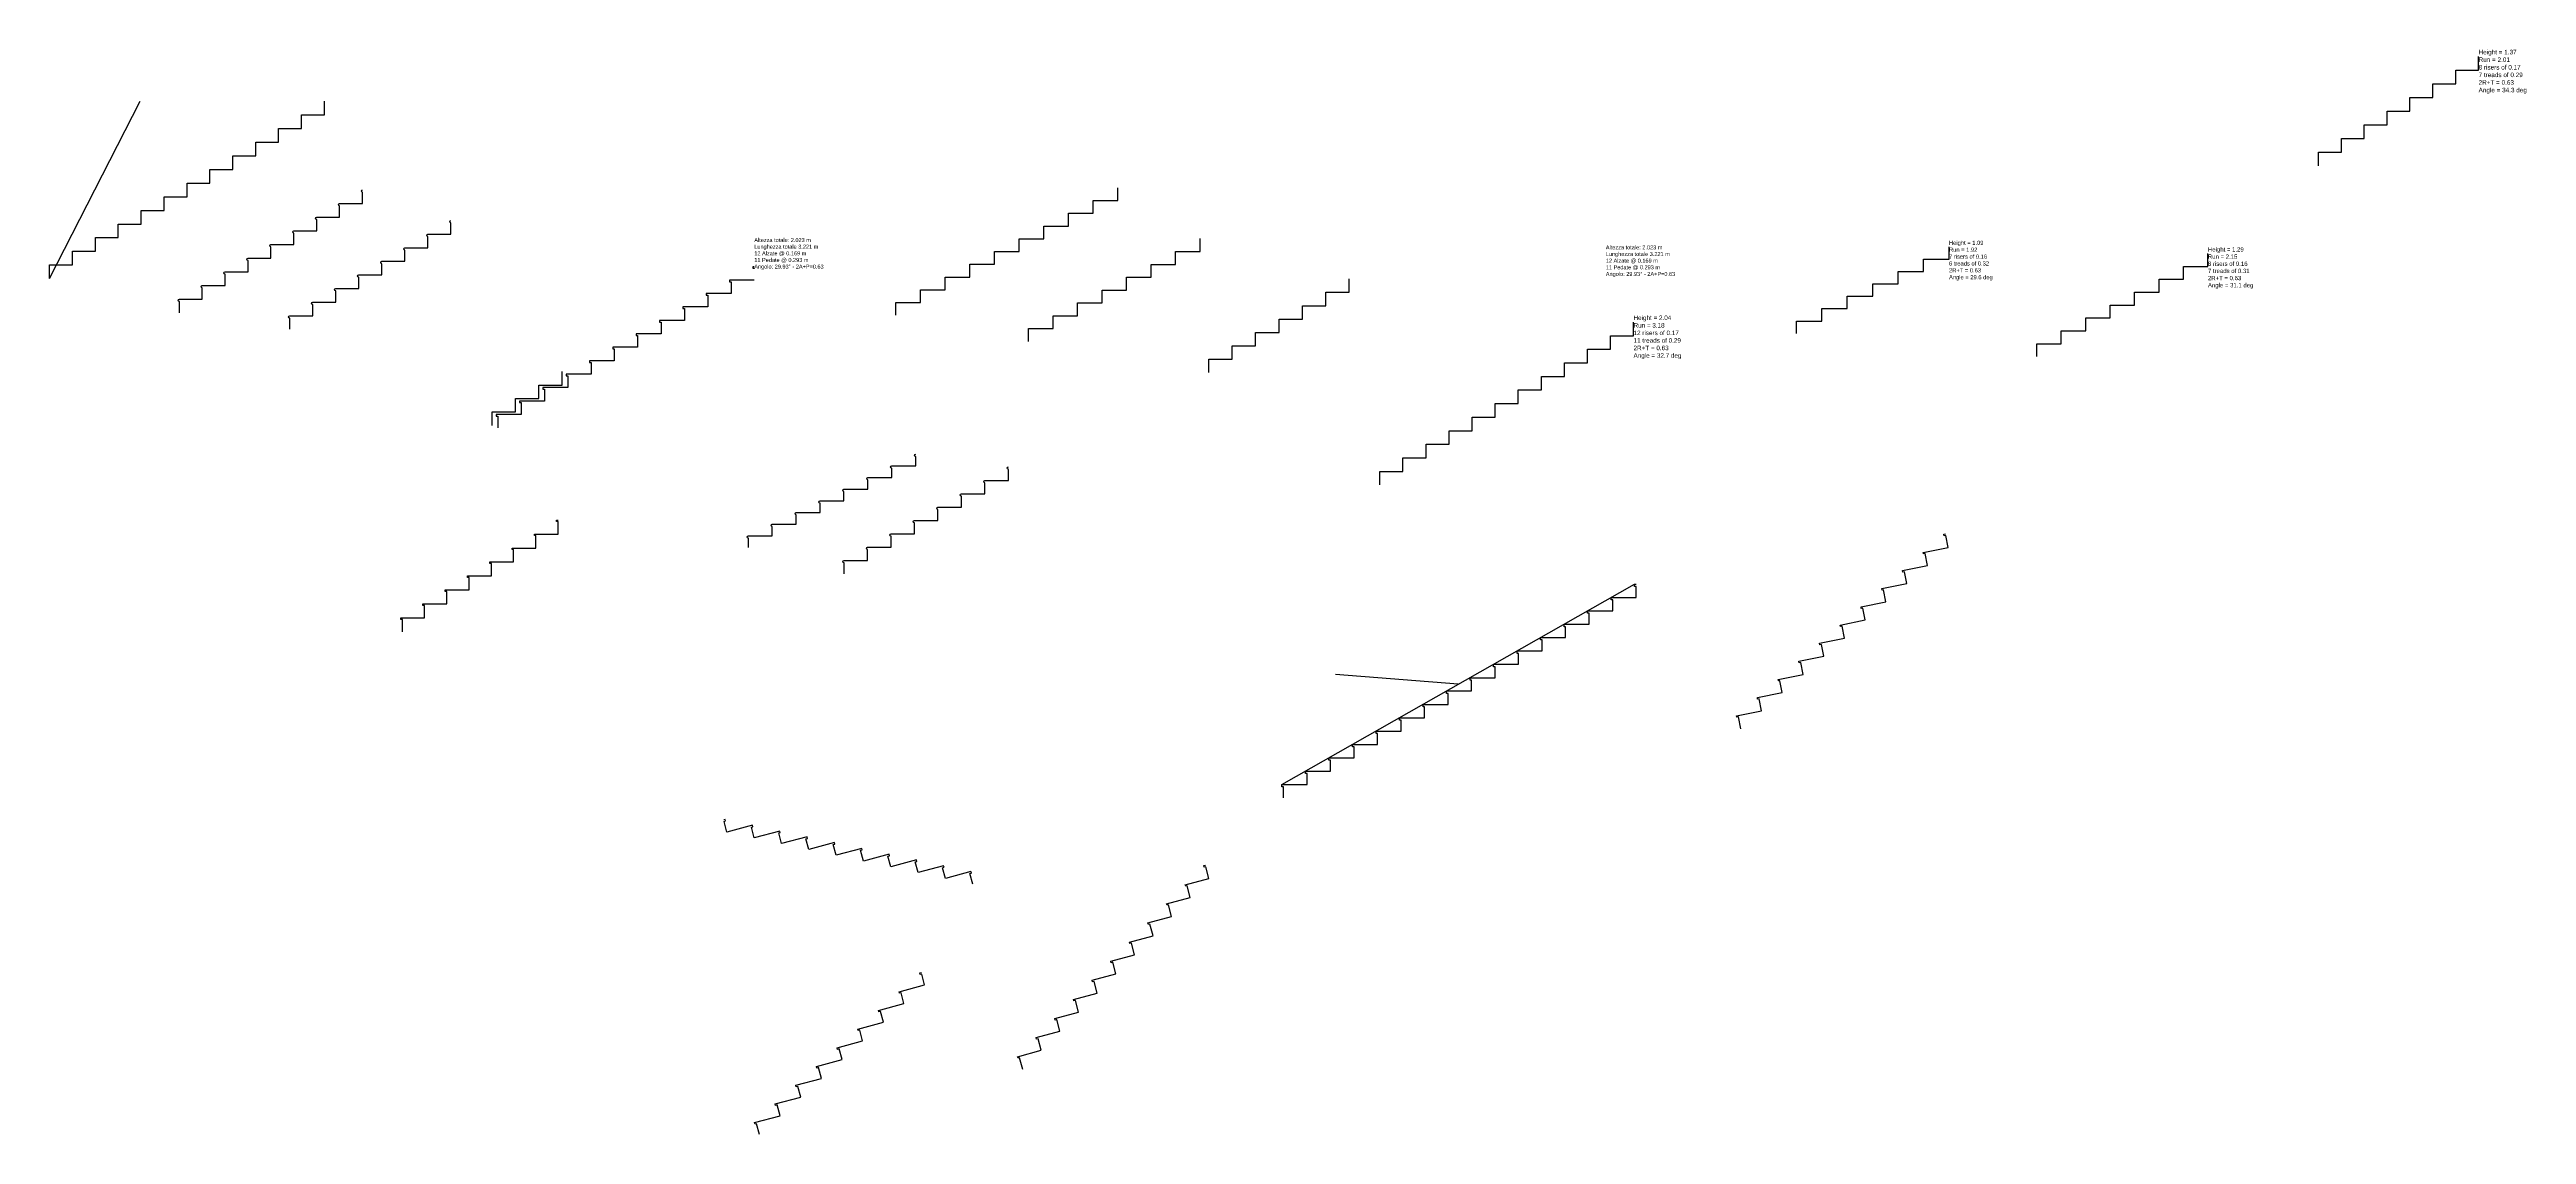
# Model space of a CAD drawing. Header units: metres. Extents: x 2 to 415, y -1 to 287.
# Drawn here: x 99.03 to 130.12, y 43.07 to 56.68 of the extents above; entities that cross this region are included whole.
import ezdxf

# ---------------------------------------------------------------- set-up
doc = ezdxf.new("R2010")
doc.units = ezdxf.units.M
doc.styles.get("Standard").update_dxf_attribs({"font": 'arial.ttf'})

msp = doc.modelspace()

# ---------------------------------------------------------------- linework, layer by layer
for p, q in [((99.028, 53.811), (100.167, 56.037)), ((114.499, 47.465), (118.926, 49.976)), ((116.712, 48.721), (115.171, 48.842))]:
    msp.add_line(p, q)
for points in [[(127.51, 55.227), (127.51, 55.399), (127.797, 55.399), (127.797, 55.57), (128.084, 55.57), (128.084, 55.741), (128.371, 55.741), (128.371, 55.913), (128.658, 55.913), (128.658, 56.084), (128.946, 56.084), (128.946, 56.255), (129.233, 56.255), (129.233, 56.427), (129.52, 56.427), (129.52, 56.598)], [(99.028, 53.811), (99.028, 53.983), (99.316, 53.983), (99.316, 54.154), (99.604, 54.154), (99.604, 54.325), (99.891, 54.325), (99.891, 54.496), (100.179, 54.496), (100.179, 54.667), (100.466, 54.667), (100.466, 54.839), (100.754, 54.839), (100.754, 55.01), (101.041, 55.01), (101.041, 55.181), (101.329, 55.181), (101.329, 55.352), (101.617, 55.352), (101.617, 55.524), (101.904, 55.524), (101.904, 55.695), (102.192, 55.695), (102.192, 55.866), (102.479, 55.866), (102.479, 56.037)], [(109.65, 53.351), (109.65, 53.511), (109.96, 53.511), (109.96, 53.671), (110.27, 53.671), (110.27, 53.831), (110.58, 53.831), (110.58, 53.991), (110.89, 53.991), (110.89, 54.151), (111.2, 54.151), (111.2, 54.31), (111.51, 54.31), (111.51, 54.47), (111.82, 54.47), (111.82, 54.63), (112.13, 54.63), (112.13, 54.79), (112.44, 54.79), (112.44, 54.95)], [(111.319, 53.022), (111.319, 53.184), (111.626, 53.184), (111.626, 53.345), (111.933, 53.345), (111.933, 53.506), (112.241, 53.506), (112.241, 53.667), (112.548, 53.667), (112.548, 53.829), (112.856, 53.829), (112.856, 53.99), (113.163, 53.99), (113.163, 54.151), (113.47, 54.151), (113.47, 54.313)], [(120.956, 53.123), (120.956, 53.278), (121.275, 53.278), (121.275, 53.434), (121.595, 53.434), (121.595, 53.589), (121.914, 53.589), (121.914, 53.744), (122.233, 53.744), (122.233, 53.9), (122.553, 53.9), (122.553, 54.055), (122.872, 54.055), (122.872, 54.21)], [(123.976, 52.833), (123.976, 52.994), (124.282, 52.994), (124.282, 53.156), (124.589, 53.156), (124.589, 53.318), (124.896, 53.318), (124.896, 53.479), (125.202, 53.479), (125.202, 53.641), (125.509, 53.641), (125.509, 53.803), (125.816, 53.803), (125.816, 53.964), (126.122, 53.964), (126.122, 54.126)], [(107.875, 53.792), (107.563, 53.792), (107.563, 53.772), (107.583, 53.772), (107.583, 53.623), (107.27, 53.623), (107.27, 53.603), (107.29, 53.603), (107.29, 53.455), (106.977, 53.455), (106.977, 53.435), (106.997, 53.435), (106.997, 53.286), (106.684, 53.286), (106.684, 53.266), (106.704, 53.266), (106.704, 53.117), (106.391, 53.117), (106.391, 53.097), (106.411, 53.097), (106.411, 52.949), (106.098, 52.949), (106.098, 52.929), (106.118, 52.929), (106.118, 52.78), (105.806, 52.78), (105.806, 52.76), (105.826, 52.76), (105.826, 52.612), (105.513, 52.612), (105.513, 52.592), (105.533, 52.592), (105.533, 52.443), (105.22, 52.443), (105.22, 52.423), (105.24, 52.423), (105.24, 52.275), (104.927, 52.275), (104.927, 52.255), (104.947, 52.255), (104.947, 52.106), (104.634, 52.106), (104.634, 52.086), (104.654, 52.086), (104.654, 51.937)], [(107.875, 53.96), (107.855, 53.96), (107.855, 53.94), (107.875, 53.94)], [(113.58, 52.631), (113.58, 52.799), (113.874, 52.799), (113.874, 52.967), (114.168, 52.967), (114.168, 53.135), (114.462, 53.135), (114.462, 53.303), (114.756, 53.303), (114.756, 53.471), (115.05, 53.471), (115.05, 53.639), (115.344, 53.639), (115.344, 53.807)], [(115.729, 51.222), (115.729, 51.392), (116.018, 51.392), (116.018, 51.562), (116.307, 51.562), (116.307, 51.733), (116.597, 51.733), (116.597, 51.903), (116.886, 51.903), (116.886, 52.073), (117.176, 52.073), (117.176, 52.243), (117.465, 52.243), (117.465, 52.414), (117.755, 52.414), (117.755, 52.584), (118.044, 52.584), (118.044, 52.754), (118.333, 52.754), (118.333, 52.925), (118.623, 52.925), (118.623, 53.095), (118.912, 53.095), (118.912, 53.265)], [(104.586, 51.969), (104.586, 52.138), (104.879, 52.138), (104.879, 52.306), (105.172, 52.306), (105.172, 52.475), (105.465, 52.475), (105.465, 52.644)], [(103.457, 49.38), (103.457, 49.535), (103.437, 49.535), (103.437, 49.555), (103.736, 49.555), (103.736, 49.71), (103.716, 49.71), (103.716, 49.73), (104.016, 49.73), (104.016, 49.885), (103.996, 49.885), (103.996, 49.905), (104.295, 49.905), (104.295, 50.061), (104.275, 50.061), (104.275, 50.081), (104.575, 50.081), (104.575, 50.236), (104.555, 50.236), (104.555, 50.256), (104.854, 50.256), (104.854, 50.411), (104.834, 50.411), (104.834, 50.431), (105.134, 50.431), (105.134, 50.586), (105.114, 50.586), (105.114, 50.606), (105.413, 50.606), (105.413, 50.762), (105.393, 50.762), (105.393, 50.782), (105.413, 50.782)], [(120.259, 48.162), (120.229, 48.311), (120.209, 48.307), (120.205, 48.327), (120.519, 48.389), (120.489, 48.539), (120.47, 48.535), (120.466, 48.554), (120.779, 48.617), (120.75, 48.766), (120.73, 48.763), (120.726, 48.782), (121.04, 48.845), (121.01, 48.994), (120.99, 48.99), (120.986, 49.01), (121.3, 49.073), (121.27, 49.222), (121.251, 49.218), (121.247, 49.238), (121.561, 49.3), (121.531, 49.45), (121.511, 49.446), (121.507, 49.465), (121.821, 49.528), (121.791, 49.677), (121.771, 49.674), (121.768, 49.693), (122.081, 49.756), (122.051, 49.905), (122.032, 49.901), (122.028, 49.921), (122.342, 49.984), (122.312, 50.133), (122.292, 50.129), (122.288, 50.149), (122.602, 50.211), (122.572, 50.361), (122.553, 50.357), (122.549, 50.376), (122.862, 50.439), (122.832, 50.588), (122.813, 50.585), (122.809, 50.604), (122.829, 50.608)], [(114.519, 47.297), (114.519, 47.435), (114.499, 47.435), (114.499, 47.465), (114.814, 47.465), (114.814, 47.602), (114.794, 47.602), (114.794, 47.632), (115.109, 47.632), (115.109, 47.77), (115.089, 47.77), (115.089, 47.8), (115.404, 47.8), (115.404, 47.937), (115.384, 47.937), (115.384, 47.967), (115.7, 47.967), (115.7, 48.105), (115.68, 48.105), (115.68, 48.135), (115.995, 48.135), (115.995, 48.272), (115.975, 48.272), (115.975, 48.302), (116.29, 48.302), (116.29, 48.439), (116.27, 48.439), (116.27, 48.469), (116.585, 48.469), (116.585, 48.607), (116.565, 48.607), (116.565, 48.637), (116.88, 48.637), (116.88, 48.774), (116.86, 48.774), (116.86, 48.804), (117.175, 48.804), (117.175, 48.942), (117.155, 48.942), (117.155, 48.972), (117.47, 48.972), (117.47, 49.109), (117.45, 49.109), (117.45, 49.139), (117.765, 49.139), (117.765, 49.277), (117.745, 49.277), (117.745, 49.307), (118.06, 49.307), (118.06, 49.444), (118.04, 49.444), (118.04, 49.474), (118.356, 49.474), (118.356, 49.612), (118.336, 49.612), (118.336, 49.642), (118.651, 49.642), (118.651, 49.779), (118.631, 49.779), (118.631, 49.809), (118.946, 49.809), (118.946, 49.946), (118.926, 49.946), (118.926, 49.976), (118.946, 49.976)], [(110.617, 46.214), (110.581, 46.348), (110.6, 46.353), (110.595, 46.372), (110.274, 46.286), (110.238, 46.42), (110.258, 46.425), (110.252, 46.445), (109.931, 46.359), (109.895, 46.493), (109.915, 46.498), (109.91, 46.517), (109.589, 46.431), (109.553, 46.565), (109.572, 46.571), (109.567, 46.59), (109.246, 46.504), (109.21, 46.638), (109.229, 46.643), (109.224, 46.662), (108.903, 46.576), (108.867, 46.711), (108.886, 46.716), (108.881, 46.735), (108.56, 46.649), (108.524, 46.783), (108.544, 46.788), (108.538, 46.808), (108.217, 46.722), (108.181, 46.856), (108.201, 46.861), (108.196, 46.88), (107.874, 46.794), (107.839, 46.928), (107.858, 46.933), (107.853, 46.953), (107.532, 46.867), (107.496, 47.001), (107.515, 47.006), (107.51, 47.025), (107.491, 47.02)], [(111.244, 43.889), (111.205, 44.035), (111.186, 44.03), (111.18, 44.049), (111.478, 44.129), (111.439, 44.275), (111.419, 44.269), (111.414, 44.289), (111.712, 44.368), (111.673, 44.514), (111.653, 44.509), (111.648, 44.528), (111.945, 44.608), (111.906, 44.754), (111.887, 44.749), (111.882, 44.768), (112.179, 44.848), (112.14, 44.994), (112.121, 44.989), (112.116, 45.008), (112.413, 45.088), (112.374, 45.234), (112.355, 45.228), (112.349, 45.248), (112.647, 45.327), (112.608, 45.473), (112.588, 45.468), (112.583, 45.487), (112.881, 45.567), (112.842, 45.713), (112.822, 45.708), (112.817, 45.727), (113.114, 45.807), (113.075, 45.953), (113.056, 45.948), (113.051, 45.967), (113.348, 46.047), (113.309, 46.192), (113.29, 46.187), (113.285, 46.207), (113.582, 46.286), (113.543, 46.432), (113.524, 46.427), (113.518, 46.446), (113.538, 46.452)], [(107.939, 43.074), (107.903, 43.208), (107.884, 43.203), (107.879, 43.222), (108.199, 43.308), (108.163, 43.443), (108.143, 43.438), (108.138, 43.457), (108.458, 43.543), (108.422, 43.677), (108.402, 43.672), (108.397, 43.691), (108.717, 43.777), (108.681, 43.912), (108.662, 43.907), (108.656, 43.926), (108.976, 44.012), (108.94, 44.146), (108.921, 44.141), (108.916, 44.161), (109.235, 44.246), (109.199, 44.381), (109.18, 44.376), (109.175, 44.395), (109.495, 44.481), (109.459, 44.615), (109.439, 44.61), (109.434, 44.63), (109.754, 44.715), (109.718, 44.85), (109.698, 44.845), (109.693, 44.864), (110.013, 44.95), (109.977, 45.085), (109.958, 45.079), (109.953, 45.099), (109.972, 45.104)]]:
    msp.add_lwpolyline(points)
for points in [[(100.658, 53.383), (100.658, 53.525, -1), (100.658, 53.555), (100.946, 53.555), (100.946, 53.696, -1), (100.946, 53.726), (101.233, 53.726), (101.233, 53.867, -1), (101.233, 53.897), (101.521, 53.897), (101.521, 54.039, -1), (101.521, 54.069), (101.808, 54.069), (101.808, 54.21, -1), (101.808, 54.24), (102.096, 54.24), (102.096, 54.381, -1), (102.096, 54.411), (102.383, 54.411), (102.383, 54.552, -1), (102.383, 54.582), (102.67, 54.582), (102.67, 54.724, -1), (102.67, 54.754), (102.958, 54.754), (102.958, 54.895, -1), (102.958, 54.925)], [(102.044, 53.175), (102.044, 53.316, -1), (102.044, 53.346), (102.333, 53.346), (102.333, 53.487, -1), (102.333, 53.517), (102.622, 53.517), (102.622, 53.657, -1), (102.622, 53.687), (102.911, 53.687), (102.911, 53.828, -1), (102.911, 53.858), (103.2, 53.858), (103.2, 53.998, -1), (103.2, 54.028), (103.489, 54.028), (103.489, 54.169, -1), (103.489, 54.199), (103.778, 54.199), (103.778, 54.339, -1), (103.778, 54.369), (104.067, 54.369), (104.067, 54.51, -1), (104.067, 54.54)], [(107.801, 50.438), (107.801, 50.554, -1), (107.801, 50.584), (108.101, 50.584), (108.101, 50.7, -1), (108.101, 50.73), (108.401, 50.73), (108.401, 50.847, -1), (108.401, 50.877), (108.701, 50.877), (108.701, 50.993, -1), (108.701, 51.023), (109.001, 51.023), (109.001, 51.139, -1), (109.001, 51.169), (109.301, 51.169), (109.301, 51.285, -1), (109.301, 51.315), (109.601, 51.315), (109.601, 51.431, -1), (109.601, 51.461), (109.901, 51.461), (109.901, 51.577, -1), (109.901, 51.607)], [(109.003, 50.105), (109.003, 50.243, -1), (109.003, 50.273), (109.297, 50.273), (109.297, 50.411, -1), (109.297, 50.441), (109.592, 50.441), (109.592, 50.579, -1), (109.592, 50.609), (109.886, 50.609), (109.886, 50.747, -1), (109.886, 50.777), (110.181, 50.777), (110.181, 50.914, -1), (110.181, 50.944), (110.475, 50.944), (110.475, 51.082, -1), (110.475, 51.112), (110.77, 51.112), (110.77, 51.25, -1), (110.77, 51.28), (111.064, 51.28), (111.064, 51.418, -1), (111.064, 51.448)]]:
    msp.add_lwpolyline(points, format="xyb")

# ---------------------------------------------------------------- texts
for s, insert, char_height, attachment_point in [('Height = 1.37\\PRun = 2.01\\P8 risers of 0.17\\P7 treads of 0.29\\P2R+T = 0.63\\PAngle = 34.3 deg', (129.52, 56.131), 0.05713, 7), ('Altezza totale: 2.023 m\\PLunghezza totale 3.221 m\\P12 Alzate @ 0.169 m\\P11 Pedate @ 0.293 m\\PAngolo: 29.93° - 2A+P=0.63', (107.875, 54.32), 0.05, 1), ('Altezza totale: 2.023 m\\PLunghezza totale 3.221 m\\P12 Alzate @ 0.169 m\\P11 Pedate @ 0.293 m\\PAngolo: 29.93° - 2A+P=0.63', (118.564, 54.228), 0.05, 1), ('Height = 1.09\\PRun = 1.92\\P7 risers of 0.16\\P6 treads of 0.32\\P2R+T = 0.63\\PAngle = 29.6 deg', (122.872, 53.787), 0.05177, 7), ('Height = 1.29\\PRun = 2.15\\P8 risers of 0.16\\P7 treads of 0.31\\P2R+T = 0.63\\PAngle = 31.1 deg', (126.122, 53.685), 0.05389, 7), ('Height = 2.04\\PRun = 3.18\\P12 risers of 0.17\\P11 treads of 0.29\\P2R+T = 0.63\\PAngle = 32.7 deg', (118.912, 52.801), 0.05676, 7)]:
    msp.add_mtext(s, dxfattribs=dict(insert=insert, char_height=char_height, attachment_point=attachment_point))

doc.saveas('drawing.dxf')
